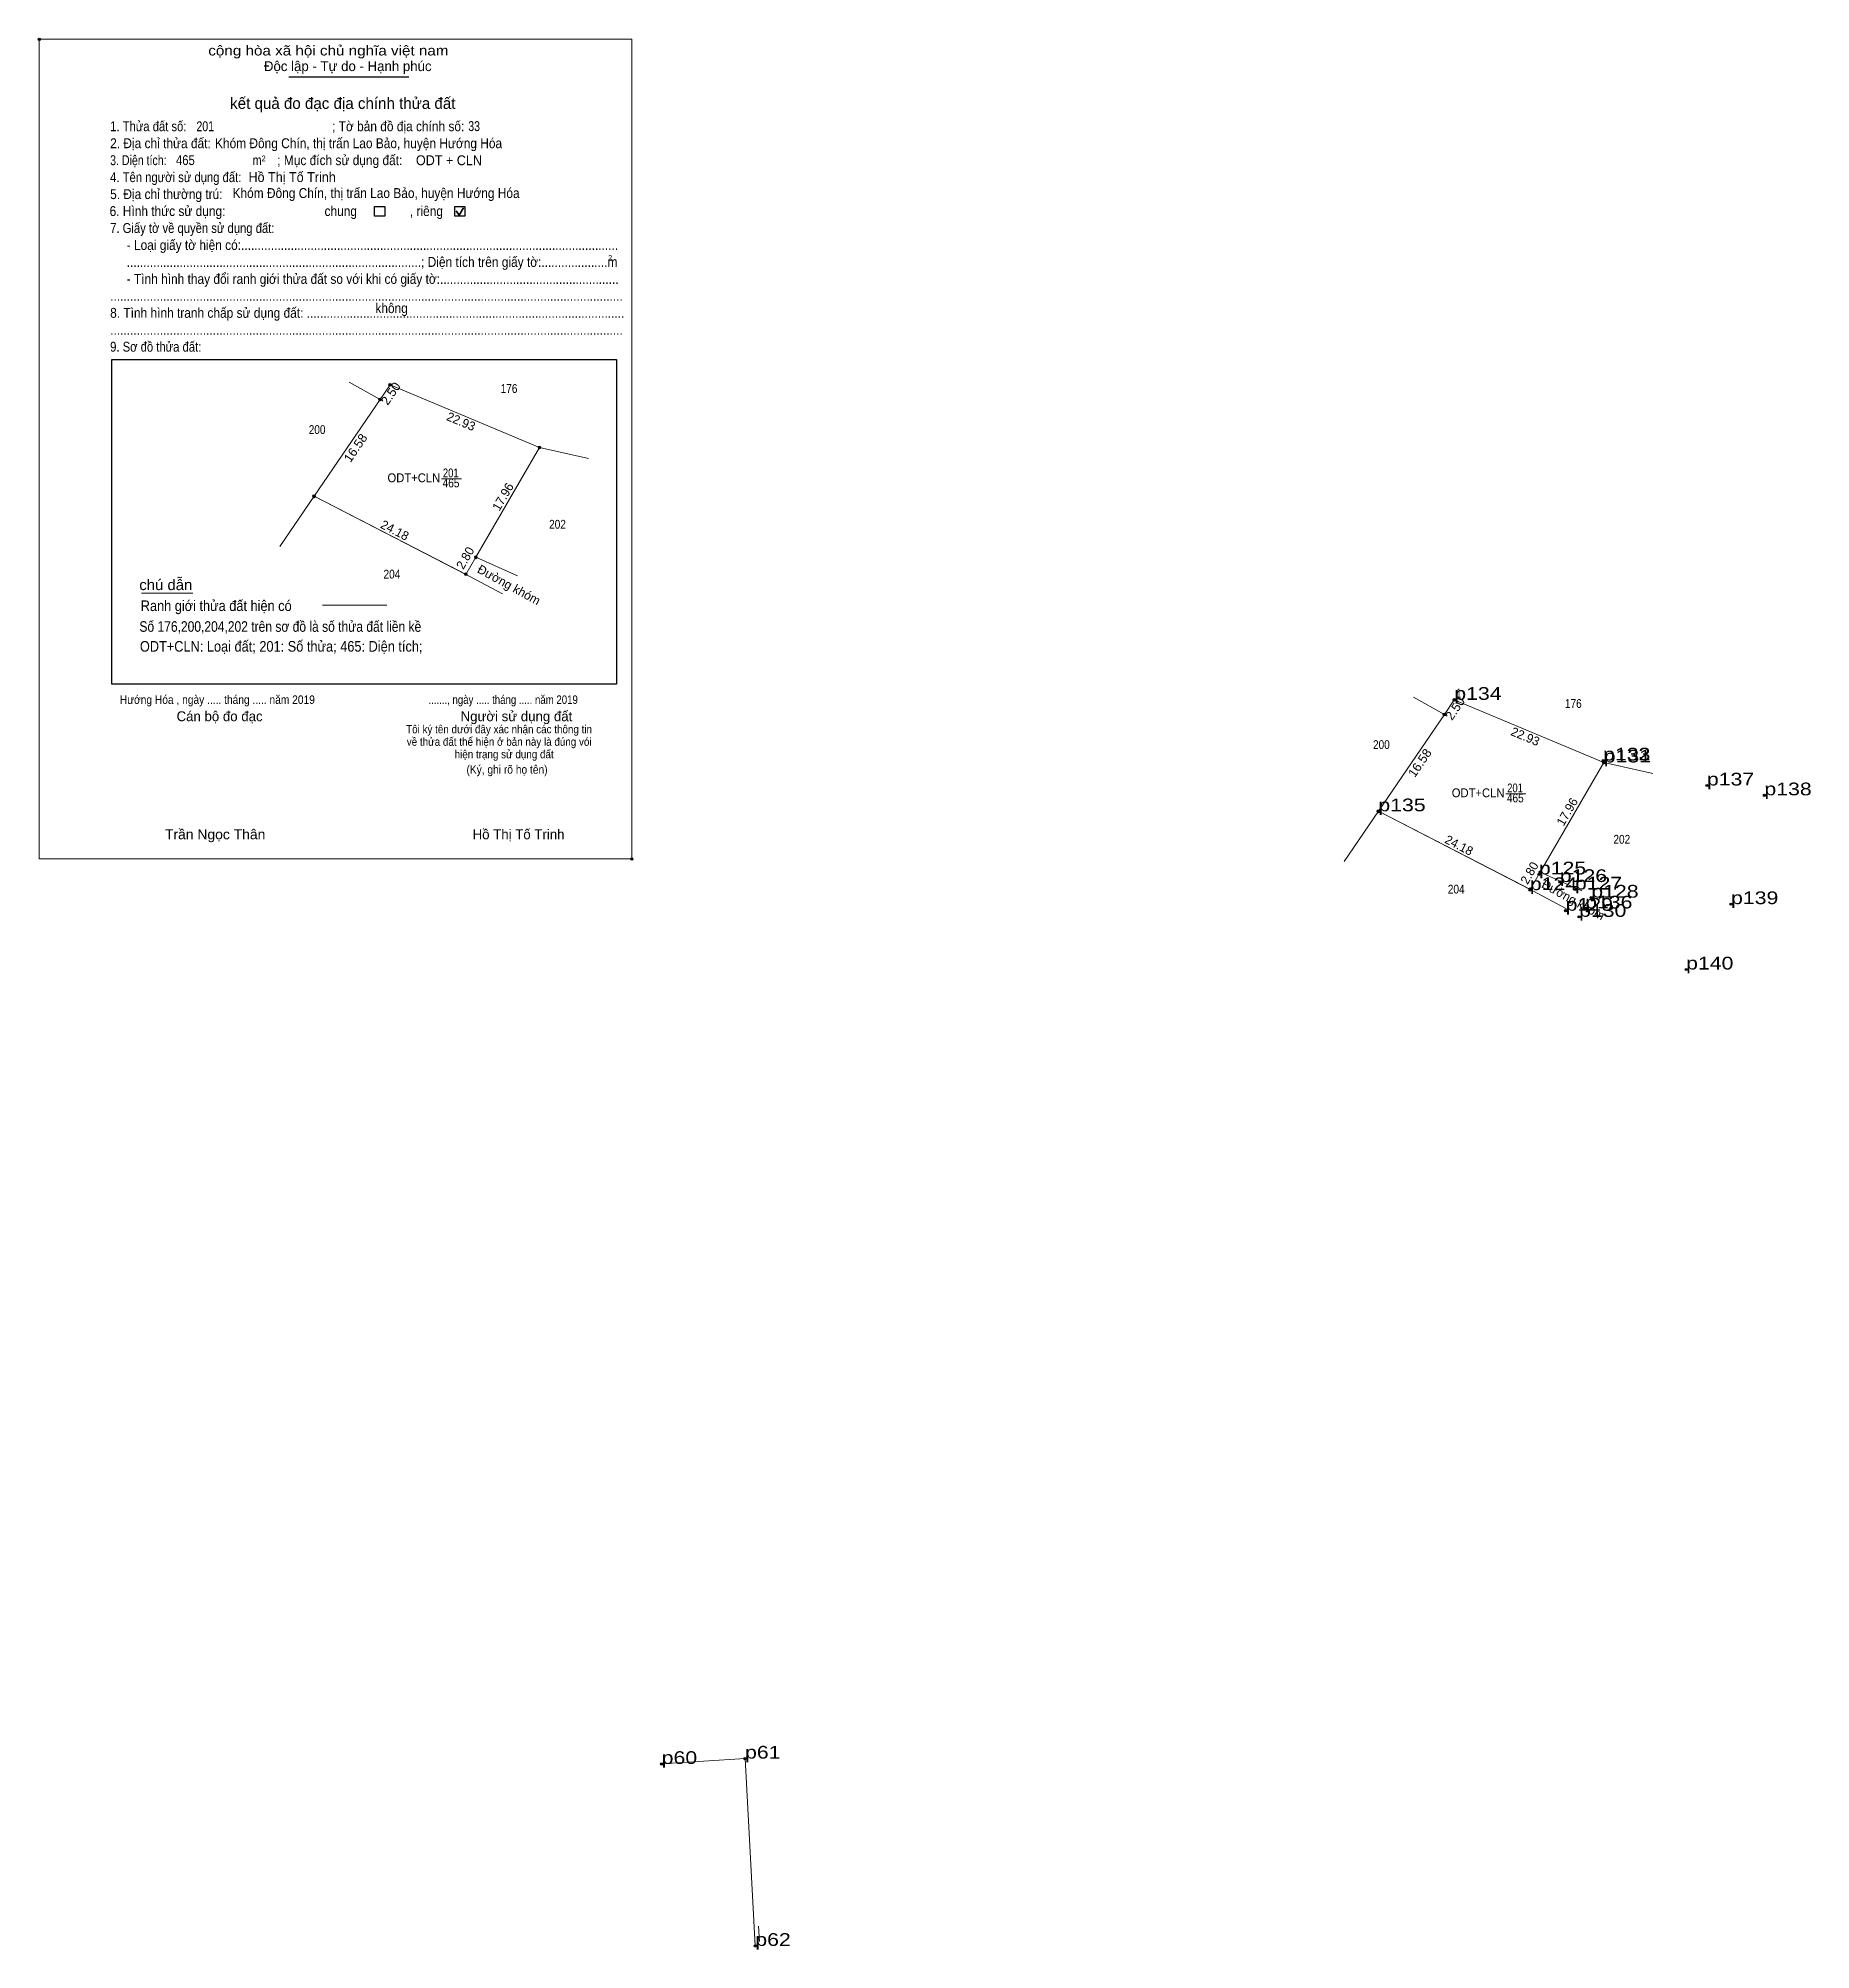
# Model space of a CAD drawing. Header units: metres. Extents: x 536317 to 552141, y 1827901 to 1839668.
# Drawn here: x 537753.3 to 538004.1, y 1837133.9 to 1837404.4 of the extents above; entities that cross this region are included whole.
import ezdxf
from ezdxf.enums import TextEntityAlignment as Align

# ---------------------------------------------------------------- set-up
doc = ezdxf.new("R2010")
doc.units = ezdxf.units.M
doc.header["$LTSCALE"] = 0.6
doc.header["$PDMODE"] = 32
doc.header["$PDSIZE"] = 0.3
for name, color, linetype, lineweight in [('1', 7, 'Continuous', 13), ('10', 7, 'Continuous', 13), ('17', 7, 'Continuous', 13), ('2', 7, 'Continuous', 25), ('36', 7, 'Continuous', 13), ('6', 7, 'Continuous', 13), ('63', 7, 'Continuous', 13)]:
    doc.layers.add(name, color=color, linetype=linetype, lineweight=lineweight)
for name, color, linetype in [('12', 7, 'Continuous'), ('13', 7, 'Continuous'), ('7', 7, 'Continuous')]:
    doc.layers.add(name, color=color, linetype=linetype)

msp = doc.modelspace()

# ---------------------------------------------------------------- texts
at = {"layer": '1'}
for s, width, p in [('ODT+CLN', 0.95, (537806.43, 1837341.58)), ('201', 0.8, (537811.66, 1837342.27)), ('465', 0.85, (537811.695, 1837340.85)), ('202', 0.85, (537826.765, 1837335)), ('ODT+CLN', 0.95, (537957.06, 1837297)), ('465', 0.85, (537962.325, 1837296.27)), ('201', 0.8, (537962.29, 1837297.69)), ('202', 0.85, (537977.395, 1837290.42))]:
    msp.add_text(s, height=1.25, dxfattribs=dict(at, width=width)).set_placement(p, align=Align.CENTER)
at = {"layer": '12', "width": 1.25}
for s, p in [('p134', (537953.69, 1837310.78)), ('p132', (537974.75, 1837302.2)), ('p133', (537974.75, 1837302.2)), ('p131', (537974.84, 1837301.92)), ('p137', (537989.44, 1837298.66)), ('p135', (537942.94, 1837295.01)), ('p138', (537997.58, 1837297.27)), ('p125', (537965.66, 1837286.07)), ('p126', (537968.62, 1837285)), ('p124', (537964.38, 1837283.85)), ('p127', (537970.76, 1837283.94)), ('p128', (537973.08, 1837282.79)), ('p139', (537992.86, 1837281.87)), ('p129', (537969.45, 1837280.94)), ('p130', (537971.35, 1837280.07)), ('p136', (537972.21, 1837281.26)), ('p140', (537986.5, 1837272.62)), ('p60', (537841.51, 1837160.19)), ('p61', (537853.31, 1837160.95)), ('p62', (537854.76, 1837134.44))]:
    msp.add_text(s, height=1.8, dxfattribs=at).set_placement(p)
at = {"layer": '13', "width": 0.85}
for s, p in [('176', (537819.905, 1837354.21)), ('200', (537792.74, 1837348.4)), ('204', (537803.33, 1837327.95)), ('176', (537970.535, 1837309.63)), ('200', (537943.37, 1837303.82)), ('204', (537953.96, 1837283.37))]:
    msp.add_text(s, height=1.25, dxfattribs=at).set_placement(p, align=Align.CENTER)
at = {"layer": '2'}
for s, height, width, p in [('cộng hòa xã hội chủ nghĩa việt nam', 1.4, 1.15, (537777.34, 1837401.97)), ('1. Thửa đất số:', 1.4, 0.85, (537763.45, 1837391.25)), ('201', 1.4, 0.8, (537775.66, 1837391.25)), ('; Tờ bản đồ địa chính số:', 1.4, 0.9, (537794.86, 1837391.25)), ('33', 1.4, 0.8, (537814.13, 1837391.27)), ('2. Địa chỉ thửa đất:', 1.4, 0.9, (537763.45, 1837388.85)), ('Khóm Đông Chín, thị trấn Lao Bảo, huyện Hướng Hóa', 1.4, 0.9, (537778.29, 1837388.85)), ('3. Diện tích:', 1.4, 0.8, (537763.45, 1837386.45)), ('465', 1.4, 0.85, (537772.77, 1837386.46)), ('m', 1.4, 0.8, (537783.63, 1837386.45)), ('2', 0.8, 0.8, (537784.89, 1837387.01)), ('; Mục đích sử dụng đất:', 1.4, 0.9, (537787.1, 1837386.45)), ('ODT + CLN', 1.4, 0.95, (537806.73, 1837386.44)), ('4. Tên người sử dụng đất:', 1.4, 0.85, (537763.45, 1837384.05)), ('Hồ Thị Tố Trinh', 1.4, 0.95, (537783.03, 1837384.06)), ('6. Hình thức sử dụng:', 1.4, 0.9, (537763.37, 1837379.25)), ('5. Địa chỉ thường trú:', 1.4, 0.9, (537763.45, 1837381.65)), ('Khóm Đông Chín, thị trấn Lao Bảo, huyện Hướng Hóa', 1.4, 0.9, (537780.77, 1837381.8)), ('chung                , riêng', 1.4, 0.9, (537793.79, 1837379.25)), ('7. Giấy tờ về quyền sử dụng đất:', 1.4, 0.85, (537763.45, 1837376.85)), ('     - Loại giấy tờ hiện có:..................................................................................................................', 1.4, 0.9, (537763.45, 1837374.45)), ('     .........................................................................................; Diện tích trên giấy tờ:....................m', 1.4, 0.9, (537763.45, 1837372.05)), ('2', 0.8, 0.8, (537833.93, 1837372.93)), ('     - Tình hình thay đổi ranh giới thửa đất so với khi có giấy tờ:......................................................', 1.4, 0.9, (537763.45, 1837369.65)), ('...........................................................................................................................................................', 1.4, 0.9, (537763.45, 1837367.25)), ('8. Tình hình tranh chấp sử dụng đất: ................................................................................................', 1.4, 0.9, (537763.45, 1837364.85)), ('không', 1.4, 0.9, (537800.99, 1837365.51)), ('...........................................................................................................................................................', 1.4, 0.9, (537763.45, 1837362.45)), ('9. Sơ đồ thửa đất:', 1.4, 0.85, (537763.45, 1837360.05)), ('Hướng Hóa , ngày ..... tháng ..... năm 2019', 1.2, 0.9, (537764.82, 1837310.21)), ('......., ngày ..... tháng ..... năm 2019', 1.2, 0.85, (537808.49, 1837310.21)), ('(Ký, ghi rõ họ tên)', 1.2, 0.9, (537813.88, 1837300.33)), ('Trần Ngọc Thân', 1.4, 1.05, (537771.21, 1837291.05))]:
    msp.add_text(s, height=height, dxfattribs=dict(at, width=width)).set_placement(p)
for s, p in [('Độc lập - Tự do - Hạnh phúc', (537785.21, 1837399.76)), ('Cán bộ đo đạc', (537772.85, 1837307.76)), ('Người sử dụng đất', (537813.05, 1837307.76)), ('Hồ Thị Tố Trinh', (537814.75, 1837291.05))]:
    msp.add_text(s, height=1.4, dxfattribs=at).set_placement(p)
for s, height, p in [('kết quả đo đạc địa chính thửa đất', 1.6, (537796.375, 1837394.41)), ('.', 0.4, (537837.284, 1837288.05))]:
    msp.add_text(s, height=height, dxfattribs=at).set_placement(p, align=Align.CENTER)
at = {"layer": '2', "width": 0.9}
for s, p in [('Tôi ký tên dưới đây xác nhận các thông tin', (537818.495, 1837306.05)), ('về thửa đất thể hiện ở bản này là đúng vói', (537818.51, 1837304.28)), ('hiện trạng sử dụng đất', (537819.215, 1837302.51))]:
    msp.add_text(s, height=1.157, dxfattribs=at).set_placement(p, align=Align.CENTER)
at = {"layer": '6'}
for s, width, p in [('chú dẫn', 1.05, (537767.58, 1837326.31)), ('Ranh giới thửa đất hiện có ', 0.9, (537767.78, 1837323.35)), ('Số 176,200,204,202 trên sơ đồ là số thửa đất liền kề', 0.85, (537767.59, 1837320.41)), ('ODT+CLN: Loại đất; 201: Số thửa; 465: Diện tích;', 0.9, (537767.66, 1837317.6))]:
    msp.add_text(s, height=1.5, dxfattribs=dict(at, width=width)).set_placement(p)
at = {"layer": '63', "width": 1.05}
for s, rotation, p in [('2.50', 55.739, (537803.691, 1837353.773)), ('16.58', 55.716, (537798.7, 1837346.083)), ('2.50', 55.739, (537954.321, 1837309.193)), ('16.58', 55.716, (537949.33, 1837301.503))]:
    msp.add_text(s, height=1.25, rotation=rotation, dxfattribs=at).set_placement(p, align=Align.CENTER)
at = {"layer": '63'}
for s, rotation, p in [('22.93', 337.271, (537812.873, 1837349.601)), ('17.96', 59.923, (537819.58, 1837339.212)), ('24.18', 332.778, (537803.449, 1837334.223)), ('2.80', 60.052, (537814.243, 1837330.553)), ('Đường khóm', 331.103, (537819.598, 1837326.506)), ('22.93', 337.271, (537963.503, 1837305.021)), ('17.96', 59.923, (537970.21, 1837294.632)), ('24.18', 332.778, (537954.079, 1837289.643)), ('2.80', 60.052, (537964.873, 1837285.973)), ('Đường khóm', 331.103, (537970.228, 1837281.926))]:
    msp.add_text(s, height=1.25, rotation=rotation, dxfattribs=at).set_placement(p, align=Align.CENTER)
at = {"layer": '63', "width": 0.75}
msp.add_text(' 1', height=1.25, dxfattribs=at).set_placement((537954.67, 1837311.11), align=Align.RIGHT)

# ---------------------------------------------------------------- hatches: boundary and pattern name
at = {"layer": '63'}
for points in [[(537803.26, 1837355.36, 1), (537802.86, 1837355.36, 1)], [(537801.85, 1837353.29, 1), (537801.45, 1837353.29, 1)], [(537824.41, 1837346.5, 1), (537824.01, 1837346.5, 1)], [(537792.51, 1837339.59, 1), (537792.11, 1837339.59, 1)], [(537815.41, 1837330.96, 1), (537815.01, 1837330.96, 1)], [(537814, 1837328.56, 1), (537813.6, 1837328.56, 1)], [(537953.89, 1837310.78, 1), (537953.49, 1837310.78, 1)], [(537952.48, 1837308.71, 1), (537952.08, 1837308.71, 1)], [(537975.04, 1837301.92, 1), (537974.64, 1837301.92, 1)], [(537943.14, 1837295.01, 1), (537942.74, 1837295.01, 1)], [(537966.04, 1837286.38, 1), (537965.64, 1837286.38, 1)], [(537964.63, 1837283.98, 1), (537964.23, 1837283.98, 1)]]:
    msp.add_hatch(color=256, dxfattribs=at).paths.add_polyline_path(points)

# ---------------------------------------------------------------- linework, layer by layer
at = {"layer": '1'}
for points in [[(537803.06, 1837355.36), (537824.21, 1837346.5), (537815.21, 1837330.96), (537813.81, 1837328.53), (537792.31, 1837339.59), (537801.65, 1837353.29)], [(537953.69, 1837310.78), (537974.84, 1837301.92), (537965.84, 1837286.38), (537964.44, 1837283.95), (537942.94, 1837295.01), (537952.28, 1837308.71)]]:
    msp.add_lwpolyline(points, close=True, dxfattribs=at)
at = {"layer": '10'}
for p, q in [((537792.31, 1837339.59), (537801.65, 1837353.29)), ((537831.16, 1837344.95), (537824.21, 1837346.5)), ((537792.31, 1837339.59), (537812.85, 1837329.05)), ((537821.1, 1837328.32), (537815.21, 1837330.96)), ((537812.85, 1837329.05), (537818.96, 1837325.77)), ((537942.94, 1837295.01), (537952.28, 1837308.71)), ((537981.79, 1837300.37), (537974.84, 1837301.92)), ((537942.94, 1837295.01), (537963.48, 1837284.47)), ((537971.73, 1837283.74), (537965.84, 1837286.38)), ((537963.48, 1837284.47), (537969.59, 1837281.19)), ((537853.31, 1837160.95), (537841.51, 1837160.19)), ((537853.31, 1837160.95), (537854.76, 1837134.44)), ((537855.36, 1837135.08), (537855.2, 1837137.26))]:
    msp.add_line(p, q, dxfattribs=at)
for points in [[(537797.27, 1837355.74), (537801.65, 1837353.29), (537803.06, 1837355.36)], [(537813.81, 1837328.53), (537815.21, 1837330.96), (537824.21, 1837346.5), (537803.06, 1837355.36)], [(537947.9, 1837311.16), (537952.28, 1837308.71), (537953.69, 1837310.78)], [(537964.44, 1837283.95), (537965.84, 1837286.38), (537974.84, 1837301.92), (537953.69, 1837310.78)]]:
    msp.add_lwpolyline(points, dxfattribs=at)
at = {"layer": '17'}
msp.add_line((537767.89, 1837325.9), (537775.13, 1837325.9), dxfattribs=at)
at = {"layer": '2'}
for p, q in [((537788.74, 1837398.94), (537805.7, 1837398.94)), ((537763.7, 1837358.94), (537835.1, 1837358.94)), ((537835.1, 1837358.94), (537835.1, 1837312.98))]:
    msp.add_line(p, q, dxfattribs=at)
at = {"layer": '2', "lineweight": 35}
for p, q in [((537812.4, 1837379.98), (537812.87, 1837379.36)), ((537812.87, 1837379.36), (537813.45, 1837380.4))]:
    msp.add_line(p, q, dxfattribs=at)
at = {"layer": '2', "lineweight": 13}
msp.add_lwpolyline([(537753.42, 1837404.26), (537837.29, 1837404.26), (537837.29, 1837288.26), (537753.42, 1837288.26)], close=True, dxfattribs=at)
at = {"layer": '2'}
for points in [[(537800.88, 1837380.6), (537802.32, 1837380.6), (537802.32, 1837379.25), (537800.88, 1837379.25)], [(537812.21, 1837380.6), (537813.65, 1837380.6), (537813.65, 1837379.25), (537812.21, 1837379.25)]]:
    msp.add_lwpolyline(points, close=True, dxfattribs=at)
msp.add_lwpolyline([(537835.1, 1837312.98), (537763.7, 1837312.98), (537763.7, 1837358.94)], dxfattribs=at)
for p in [(537753.42, 1837404.26), (537837.28, 1837288.26)]:
    msp.add_point(p, dxfattribs=at)
at = {"layer": '36'}
for p, q in [((537787.48, 1837332.5), (537792.31, 1837339.59)), ((537938.11, 1837287.92), (537942.94, 1837295.01))]:
    msp.add_line(p, q, dxfattribs=at)
at = {"layer": '6'}
msp.add_line((537793.49, 1837324.16), (537802.63, 1837324.16), dxfattribs=at)
at = {"layer": '63'}
for p, q in [((537810.36, 1837342.05), (537813.17, 1837342.05)), ((537960.99, 1837297.47), (537963.8, 1837297.47))]:
    msp.add_line(p, q, dxfattribs=at)
for centre in [(537803.06, 1837355.36), (537801.65, 1837353.29), (537824.21, 1837346.5), (537792.31, 1837339.59), (537815.21, 1837330.96), (537813.8, 1837328.56), (537953.69, 1837310.78), (537952.28, 1837308.71), (537974.84, 1837301.92), (537942.94, 1837295.01), (537965.84, 1837286.38), (537964.43, 1837283.98)]:
    msp.add_circle(centre, 0.2, dxfattribs=at)
at = {"layer": '7'}
for p in [(537953.69, 1837310.78), (537974.75, 1837302.2), (537974.84, 1837301.92), (537989.44, 1837298.66), (537997.58, 1837297.27), (537942.94, 1837295.01), (537965.66, 1837286.07), (537964.38, 1837283.85), (537968.62, 1837285), (537970.76, 1837283.94), (537969.45, 1837280.94), (537972.21, 1837281.26), (537973.08, 1837282.79), (537992.86, 1837281.87), (537971.35, 1837280.07), (537986.5, 1837272.62), (537841.51, 1837160.19), (537853.31, 1837160.95), (537854.76, 1837134.44)]:
    msp.add_point(p, dxfattribs=at)

msp.set_redraw_order([(e.dxf.handle, doc.entitydb.next_handle()) for e in msp.query("TEXT MTEXT ATTDEF DIMENSION ARC_DIMENSION")])  # texts and dimensions are drawn at this point

doc.saveas('drawing.dxf')
